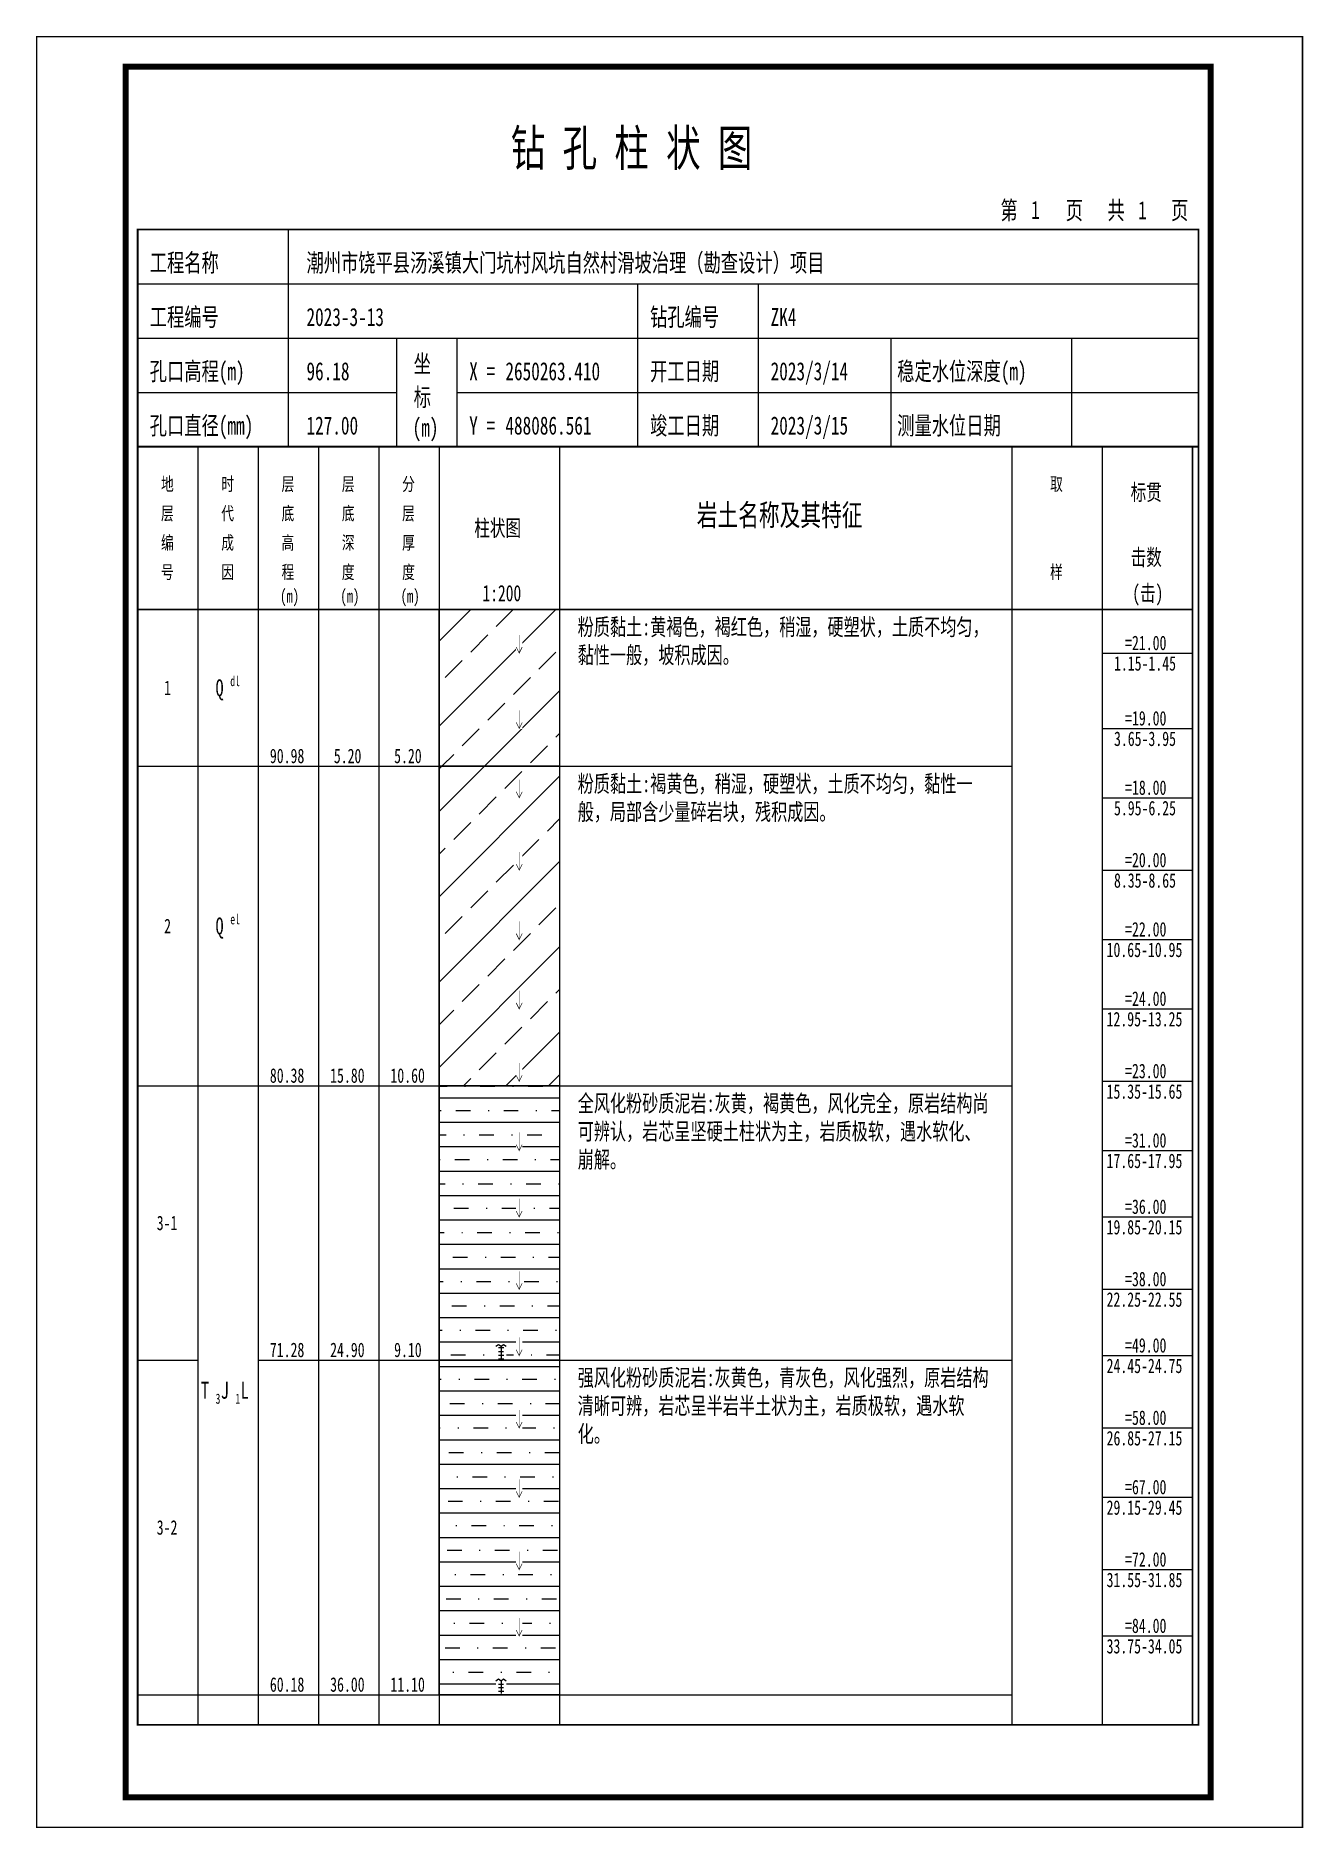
# Model space of a CAD drawing. Extents: x -17 to 4273, y -202 to 95.
# Drawn here: x 748.1 to 958.4, y -202.1 to 95.1 of the extents above; entities that cross this region are included whole.
import ezdxf
from ezdxf.enums import TextEntityAlignment as Align

# ---------------------------------------------------------------- set-up
doc = ezdxf.new("R2010")
doc.units = 0
doc.header["$MEASUREMENT"] = 0
doc.linetypes.add('DASHDOTX2', pattern=[2, 1, -0.5, 0, -0.5])
for name, color, linetype in [('GICAD_POUMIAN', 7, 'Continuous'), ('ZZT_BGBJ', 7, 'Continuous'), ('ZZT_FHD', 7, 'Continuous'), ('ZZT_TC', 7, 'Continuous')]:
    doc.layers.add(name, color=color, linetype=linetype)
doc.styles.add('BODYCONTENT', font='simfang.ttf', dxfattribs={"width": 0.7, "height": 2.8})
doc.styles.add('BODYTITLE', font='simfang.ttf', dxfattribs={"width": 0.7, "height": 3.6})
doc.styles.add('标注栏-第一列', font='', dxfattribs={"width": 0.7, "height": 3})
doc.styles.get('标注栏-第一列').set_extended_font_data('SimSun')
pattern_1 = [(45, (0, 0), (-7.07107, 7.07107), []), (45, (7.071, 0), (-7.07107, 7.07107), [4, -2])]
pattern_2 = [(0, (0, 0), (0, 4.05), []), (0, (3.24, 1.944), (4.05, 4.05), [0.162, -2.43, 2.43, -2.916])]

msp = doc.modelspace()

# ---------------------------------------------------------------- texts
at = {"layer": 'ZZT_TC', "color": 7, "style": 'BODYTITLE', "width": 0.7}
for s, height, p in [('地', 2.21, (768.87, 19.03)), ('时', 2.21, (778.87, 19.03)), ('层', 2.21, (788.87, 19.03)), ('层', 2.21, (798.87, 19.03)), ('分', 2.21, (808.87, 19.03)), ('取', 2.21, (916.37, 19.03)), ('标贯', 2.7, (929.74, 17.28)), ('岩土名称及其特征', 3.6, (857.75, 12.78)), ('层', 2.21, (768.87, 14.16)), ('代', 2.21, (778.87, 14.16)), ('底', 2.21, (788.87, 14.16)), ('底', 2.21, (798.87, 14.16)), ('层', 2.21, (808.87, 14.16)), ('柱状图', 2.7, (820.85, 11.34)), ('编', 2.21, (768.87, 9.3)), ('成', 2.21, (778.87, 9.3)), ('高', 2.21, (788.87, 9.3)), ('深', 2.21, (798.87, 9.3)), ('厚', 2.21, (808.87, 9.3)), ('击数', 2.7, (929.74, 6.48)), ('号', 2.21, (768.87, 4.43)), ('因', 2.21, (778.87, 4.43)), ('程', 2.21, (788.87, 4.43)), ('度', 2.21, (798.87, 4.43)), ('度', 2.21, (808.87, 4.43)), ('样', 2.21, (916.37, 4.43)), ('(m)', 2.213, (788.62, 0.44)), ('(m)', 2.213, (798.62, 0.44)), ('(m)', 2.213, (808.62, 0.44)), ('1:200', 2.7, (822.2, 0.54)), ('(击)', 2.7, (930, 0.54))]:
    msp.add_text(s, height=height, dxfattribs=at).set_placement(p, align=Align.BOTTOM_LEFT)
at = {"layer": 'ZZT_TC', "color": 7, "style": 'BODYCONTENT', "width": 0.7}
for s, height, p in [('=21.00', 2.4, (928.81, -6.75)), ('1.15-1.45', 2.4, (926.97, -10.15)), ('1', 2.4, (769.39, -14.2)), ('Q', 2.8, (777.92, -14.4)), ('dl', 1.68, (780.36, -12.72)), ('=19.00', 2.4, (928.81, -19.25)), ('3.65-3.95', 2.4, (926.97, -22.65)), ('90.98', 2.4, (786.93, -25.5)), ('5.20', 2.4, (797.54, -25.5)), ('5.20', 2.4, (807.54, -25.5)), ('=18.00', 2.4, (928.81, -30.75)), ('5.95-6.25', 2.4, (926.97, -34.15)), ('=20.00', 2.4, (928.81, -42.75)), ('8.35-8.65', 2.4, (926.97, -46.15)), ('el', 1.68, (780.36, -52.22)), ('2', 2.4, (769.39, -53.7)), ('Q', 2.8, (777.92, -53.9)), ('=22.00', 2.4, (928.81, -54.25)), ('10.65-10.95', 2.4, (925.74, -57.65)), ('=24.00', 2.4, (928.81, -65.75)), ('12.95-13.25', 2.4, (925.74, -69.15)), ('80.38', 2.4, (786.93, -78.5)), ('15.80', 2.4, (796.93, -78.5)), ('10.60', 2.4, (806.93, -78.5)), ('=23.00', 2.4, (928.81, -77.75)), ('15.35-15.65', 2.4, (925.74, -81.15)), ('=31.00', 2.4, (928.81, -89.25)), ('17.65-17.95', 2.4, (925.74, -92.65)), ('=36.00', 2.4, (928.81, -100.25)), ('3-1', 2.4, (768.16, -102.95)), ('19.85-20.15', 2.4, (925.74, -103.65)), ('=38.00', 2.4, (928.81, -112.25)), ('22.25-22.55', 2.4, (925.74, -115.65)), ('71.28', 2.4, (786.93, -124)), ('71.28', 2.4, (786.93, -124)), ('24.90', 2.4, (796.93, -124)), ('24.90', 2.4, (796.93, -124)), ('9.10', 2.4, (807.54, -124)), ('=49.00', 2.4, (928.81, -123.25)), ('24.45-24.75', 2.4, (925.74, -126.65)), ('T', 2.8, (775.49, -130.9)), ('3', 1.68, (777.92, -131.74)), ('J', 2.8, (778.78, -130.9)), ('1', 1.68, (781.22, -131.74)), ('L', 2.8, (782.08, -130.9)), ('=58.00', 2.4, (928.81, -135.25)), ('26.85-27.15', 2.4, (925.74, -138.65)), ('=67.00', 2.4, (928.81, -146.75)), ('29.15-29.45', 2.4, (925.74, -150.15)), ('3-2', 2.4, (768.16, -153.45)), ('=72.00', 2.4, (928.81, -158.75)), ('31.55-31.85', 2.4, (925.74, -162.15)), ('=84.00', 2.4, (928.81, -169.75)), ('33.75-34.05', 2.4, (925.74, -173.15)), ('60.18', 2.4, (786.93, -179.5)), ('36.00', 2.4, (796.93, -179.5)), ('11.10', 2.4, (806.93, -179.5))]:
    msp.add_text(s, height=height, dxfattribs=at).set_placement(p)
at = {"layer": 'ZZT_TC', "color": 7, "char_height": 2.8, "width": 69, "attachment_point": 1, "style": 'BODYCONTENT'}
for s, insert in [('粉质黏土:黄褐色，褐红色，稍湿，硬塑状，土质不均匀，黏性一般，坡积成因。', (838, -1.5)), ('粉质黏土:褐黄色，稍湿，硬塑状，土质不均匀，黏性一般，局部含少量碎岩块，残积成因。', (838, -27.5)), ('全风化粉砂质泥岩:灰黄，褐黄色，风化完全，原岩结构尚可辨认，岩芯呈坚硬土柱状为主，岩质极软，遇水软化、崩解。', (838, -80.5)), ('强风化粉砂质泥岩:灰黄色，青灰色，风化强烈，原岩结构清晰可辨，岩芯呈半岩半土状为主，岩质极软，遇水软化。', (838, -126))]:
    msp.add_mtext(s, dxfattribs=dict(at, insert=insert))

# ---------------------------------------------------------------- blocks, each defined once
blk = doc.blocks.new('FH_QUAN_C')
blk.add_wipeout([(0, 0), (1.13, 0), (1.13, 1.61), (0, 1.61)])
at = {"layer": 'GICAD_POUMIAN', "color": 1}
for p, q in [((0, 1.4), (0.28, 1.61)), ((0.28, 1.61), (0.56, 1.41)), ((0.28, 1.26), (0.86, 1.26)), ((0.28, 0.41), (0.86, 0.41)), ((0.29, 0.81), (0.84, 0.81)), ((0.56, 1.41), (0.84, 1.61)), ((0.56, 1.41), (0.56, 0)), ((0.84, 1.61), (1.13, 1.4)), ((0.28, 0), (0.86, 0))]:
    blk.add_line(p, q, dxfattribs=at)
blk = doc.blocks.new('FH_QIANG_C')
blk.add_wipeout([(0, 0), (1.13, 0), (1.13, 1.61), (0, 1.61)])
at = {"layer": 'GICAD_POUMIAN', "color": 1}
for p, q in [((0, 1.4), (0.28, 1.61)), ((0.28, 1.61), (0.56, 1.41)), ((0.28, 0.28), (0.86, 0.28)), ((0.29, 1.02), (0.84, 1.02)), ((0.29, 0.68), (0.84, 0.68)), ((0.56, 1.41), (0.84, 1.61)), ((0.56, 1.41), (0.56, 0)), ((0.84, 1.61), (1.13, 1.4))]:
    blk.add_line(p, q, dxfattribs=at)
blk = doc.blocks.new('zztSLbg')
blk.add_wipeout([(-0.05, -0.11), (1.04, -0.11), (1.04, 3), (-0.05, 3)])
at = {"color": 1, "const_width": 0.1}
for points in [[(0.5, 3), (0.5, 0)], [(0, 1), (0.5, 0), (1, 1)]]:
    blk.add_lwpolyline(points, dxfattribs=at)
blk = doc.blocks.new('block4', base_point=(16.77, 229))
for p, q in [((41.77, 229), (41.77, 265)), ((16.77, 256), (192.77, 256)), ((99.77, 229), (99.77, 256)), ((119.77, 229), (119.77, 256)), ((16.77, 247), (192.77, 247)), ((59.77, 229), (59.77, 247)), ((69.77, 229), (69.77, 247)), ((141.77, 229), (141.77, 247)), ((171.77, 229), (171.77, 247)), ((16.77, 238), (59.77, 238)), ((69.77, 238), (192.77, 238))]:
    blk.add_line(p, q)
for points, const_width in [([(0, 0), (210, 0), (210, 297), (0, 297)], 0.25), ([(14.77, 5), (194.77, 5), (194.77, 292), (14.77, 292)], 1), ([(16.77, 265), (192.77, 265), (192.77, 17), (16.77, 17)], 0.3)]:
    blk.add_lwpolyline(points, close=True, dxfattribs=dict(const_width=const_width))
at = {"const_width": 0.3}
blk.add_lwpolyline([(16.77, 229), (192.77, 229)], dxfattribs=at)
at = {"style": '标注栏-第一列', "width": 0.7}
for s, height, p in [('钻 孔 柱 状 图', 6, (78.67, 275.54)), ('第', 3, (159.9, 266.7)), (' 1', 3, (163.55, 266.75)), ('页', 3, (170.73, 266.7)), ('共', 3, (177.65, 266.7)), (' 1', 3, (181.31, 266.7)), ('页', 3, (188.21, 266.7)), ('工程名称', 3, (18.77, 258)), ('潮州市饶平县汤溪镇大门坑村风坑自然村滑坡治理（勘查设计）项目', 3, (44.77, 258)), ('工程编号', 3, (18.77, 249)), ('2023-3-13', 3, (44.77, 249)), ('钻孔编号', 3, (101.77, 249)), ('ZK4', 3, (121.77, 249)), ('坐', 3, (62.56, 241.24)), ('孔口高程(m)', 3, (18.77, 240)), ('96.18', 3, (44.77, 240)), ('X =', 3, (71.77, 240)), ('2650263.410', 3, (77.77, 240)), ('开工日期', 3, (101.77, 240)), ('2023/3/14', 3, (121.77, 240)), ('稳定水位深度(m)', 3, (142.77, 240)), ('标', 3, (62.56, 235.7)), ('孔口直径(mm)', 3, (18.77, 231)), ('127.00', 3, (44.77, 231)), ('(m) ', 3, (62.37, 230.65)), ('Y =', 3, (71.77, 231)), ('488086.561', 3, (77.77, 231)), ('竣工日期', 3, (101.77, 231)), ('2023/3/15', 3, (121.77, 231)), ('测量水位日期', 3, (142.77, 231))]:
    blk.add_text(s, height=height, dxfattribs=at).set_placement(p)

# ---------------------------------------------------------------- hatches: boundary and pattern name
at = {"layer": 'ZZT_TC'}
h = msp.add_hatch(dxfattribs=at)
h.set_pattern_fill('GKFZNT', color=256, style=0)
h.set_pattern_definition(pattern_1)
h.paths.add_polyline_path([(815, 0), (835, 0), (835, -26), (815, -26)], flags=0)
h = msp.add_hatch(dxfattribs=at)
h.set_pattern_fill('GKFZNT', color=256, style=0)
h.set_pattern_definition(pattern_1)
h.paths.add_polyline_path([(815, -26), (835, -26), (835, -79), (815, -79)], flags=0)
h = msp.add_hatch(dxfattribs=at)
h.set_pattern_fill('GKFSZNY', color=256, style=0)
h.set_pattern_definition(pattern_2)
h.paths.add_polyline_path([(815, -79), (835, -79), (835, -124.5), (815, -124.5)], flags=0)

# ---------------------------------------------------------------- linework, layer by layer
at = {"layer": 'ZZT_FHD', "linetype": 'DASHDOTX2'}
msp.add_line((815, -79), (835, -79), dxfattribs=at)
at = {"layer": 'ZZT_TC'}
for p, q in [((765, 27), (765, -185)), ((775, 27), (775, -185)), ((785, 27), (785, -185)), ((795, 27), (795, -185)), ((805, 27), (805, -185)), ((815, 27), (815, -185)), ((835, 27), (835, -185)), ((910, 27), (910, -185)), ((925, 27), (925, -185)), ((940, 27), (940, -185)), ((925, -7.25), (940, -7.25)), ((925, -19.75), (940, -19.75)), ((765, -26), (775, -26)), ((775, -26), (785, -26)), ((785, -26), (795, -26)), ((795, -26), (805, -26)), ((805, -26), (815, -26)), ((835, -26), (910, -26)), ((925, -31.25), (940, -31.25)), ((925, -43.25), (940, -43.25)), ((925, -54.75), (940, -54.75)), ((925, -66.25), (940, -66.25)), ((765, -79), (775, -79)), ((775, -79), (785, -79)), ((785, -79), (795, -79)), ((795, -79), (805, -79)), ((805, -79), (815, -79)), ((835, -79), (910, -79)), ((925, -78.25), (940, -78.25)), ((925, -89.75), (940, -89.75)), ((925, -100.75), (940, -100.75)), ((925, -112.75), (940, -112.75)), ((765, -124.5), (775, -124.5)), ((785, -124.5), (795, -124.5)), ((785, -124.5), (795, -124.5)), ((795, -124.5), (805, -124.5)), ((795, -124.5), (805, -124.5)), ((805, -124.5), (815, -124.5)), ((835, -124.5), (910, -124.5)), ((925, -123.75), (940, -123.75)), ((925, -135.75), (940, -135.75)), ((925, -147.25), (940, -147.25)), ((925, -159.25), (940, -159.25)), ((925, -170.25), (940, -170.25)), ((765, -180), (775, -180)), ((775, -180), (785, -180)), ((785, -180), (795, -180)), ((795, -180), (805, -180)), ((805, -180), (815, -180)), ((815, -180), (835, -180)), ((835, -180), (910, -180))]:
    msp.add_line(p, q, dxfattribs=at)
at = {"layer": 'ZZT_TC', "color": 7, "const_width": 0.3}
msp.add_lwpolyline([(765, 0), (940, 0)], dxfattribs=at)
at = {"layer": 'ZZT_TC'}
for points in [[(815, 0), (835, 0), (835, -26), (815, -26)], [(815, -26), (835, -26), (835, -79), (815, -79)], [(815, -79), (835, -79), (835, -124.5), (815, -124.5)]]:
    msp.add_lwpolyline(points, close=True, dxfattribs=at)

msp.set_redraw_order([(e.dxf.handle, doc.entitydb.next_handle()) for e in msp.query("TEXT MTEXT ATTDEF DIMENSION ARC_DIMENSION")])  # texts and dimensions are drawn at this point

# ---------------------------------------------------------------- next in the draw order: block references
at = {"layer": 'ZZT_BGBJ'}
for p in [(827.79, -7.25), (827.79, -19.75), (827.79, -31.25), (827.79, -43.25), (827.79, -54.75), (827.79, -66.25), (827.79, -78.25), (827.79, -89.75), (827.79, -100.75), (827.79, -112.75)]:
    msp.add_blockref('zztSLbg', p, dxfattribs=at)
at = {"layer": 'ZZT_FHD', "linetype": 'DASHDOTX2', "xscale": 1.5, "yscale": 1.5}
msp.add_blockref('FH_QUAN_C', (824.44, -124.3), dxfattribs=at)

# ---------------------------------------------------------------- next in the draw order: hatches: boundary and pattern name
at = {"layer": 'ZZT_TC'}
h = msp.add_hatch(dxfattribs=at)
h.set_pattern_fill('GKFSZNY', color=256, style=0)
h.set_pattern_definition(pattern_2)
h.paths.add_polyline_path([(815, -124.5), (835, -124.5), (835, -180), (815, -180)], flags=0)

# ---------------------------------------------------------------- next in the draw order: linework, layer by layer
at = {"layer": 'ZZT_FHD', "linetype": 'DASHDOTX2'}
msp.add_line((815, -124.5), (835, -124.5), dxfattribs=at)
at = {"layer": 'ZZT_TC'}
msp.add_lwpolyline([(815, -124.5), (835, -124.5), (835, -180), (815, -180)], close=True, dxfattribs=at)

# ---------------------------------------------------------------- next in the draw order: block references
at = {"layer": 'ZZT_BGBJ'}
for p in [(827.79, -123.75), (827.79, -135.75), (827.79, -147.25), (827.79, -159.25), (827.79, -170.25)]:
    msp.add_blockref('zztSLbg', p, dxfattribs=at)
at = {"layer": 'ZZT_FHD', "linetype": 'DASHDOTX2', "xscale": 1.5, "yscale": 1.5}
msp.add_blockref('FH_QIANG_C', (824.44, -179.8), dxfattribs=at)

# ---------------------------------------------------------------- next in the draw order: linework, layer by layer
at = {"layer": 'ZZT_FHD', "linetype": 'DASHDOTX2'}
msp.add_line((815, -180), (835, -180), dxfattribs=at)
at = {"layer": 'ZZT_TC', "color": 7, "const_width": 0.3, "flags": 128}
msp.add_lwpolyline([(765, 27), (940, 27), (940, -185), (765, -185)], close=True, dxfattribs=at)

# ---------------------------------------------------------------- next in the draw order: block references
at = {"layer": 'ZZT_TC'}
msp.add_blockref('block4', (765, 27), dxfattribs=at)

doc.saveas('drawing.dxf')
